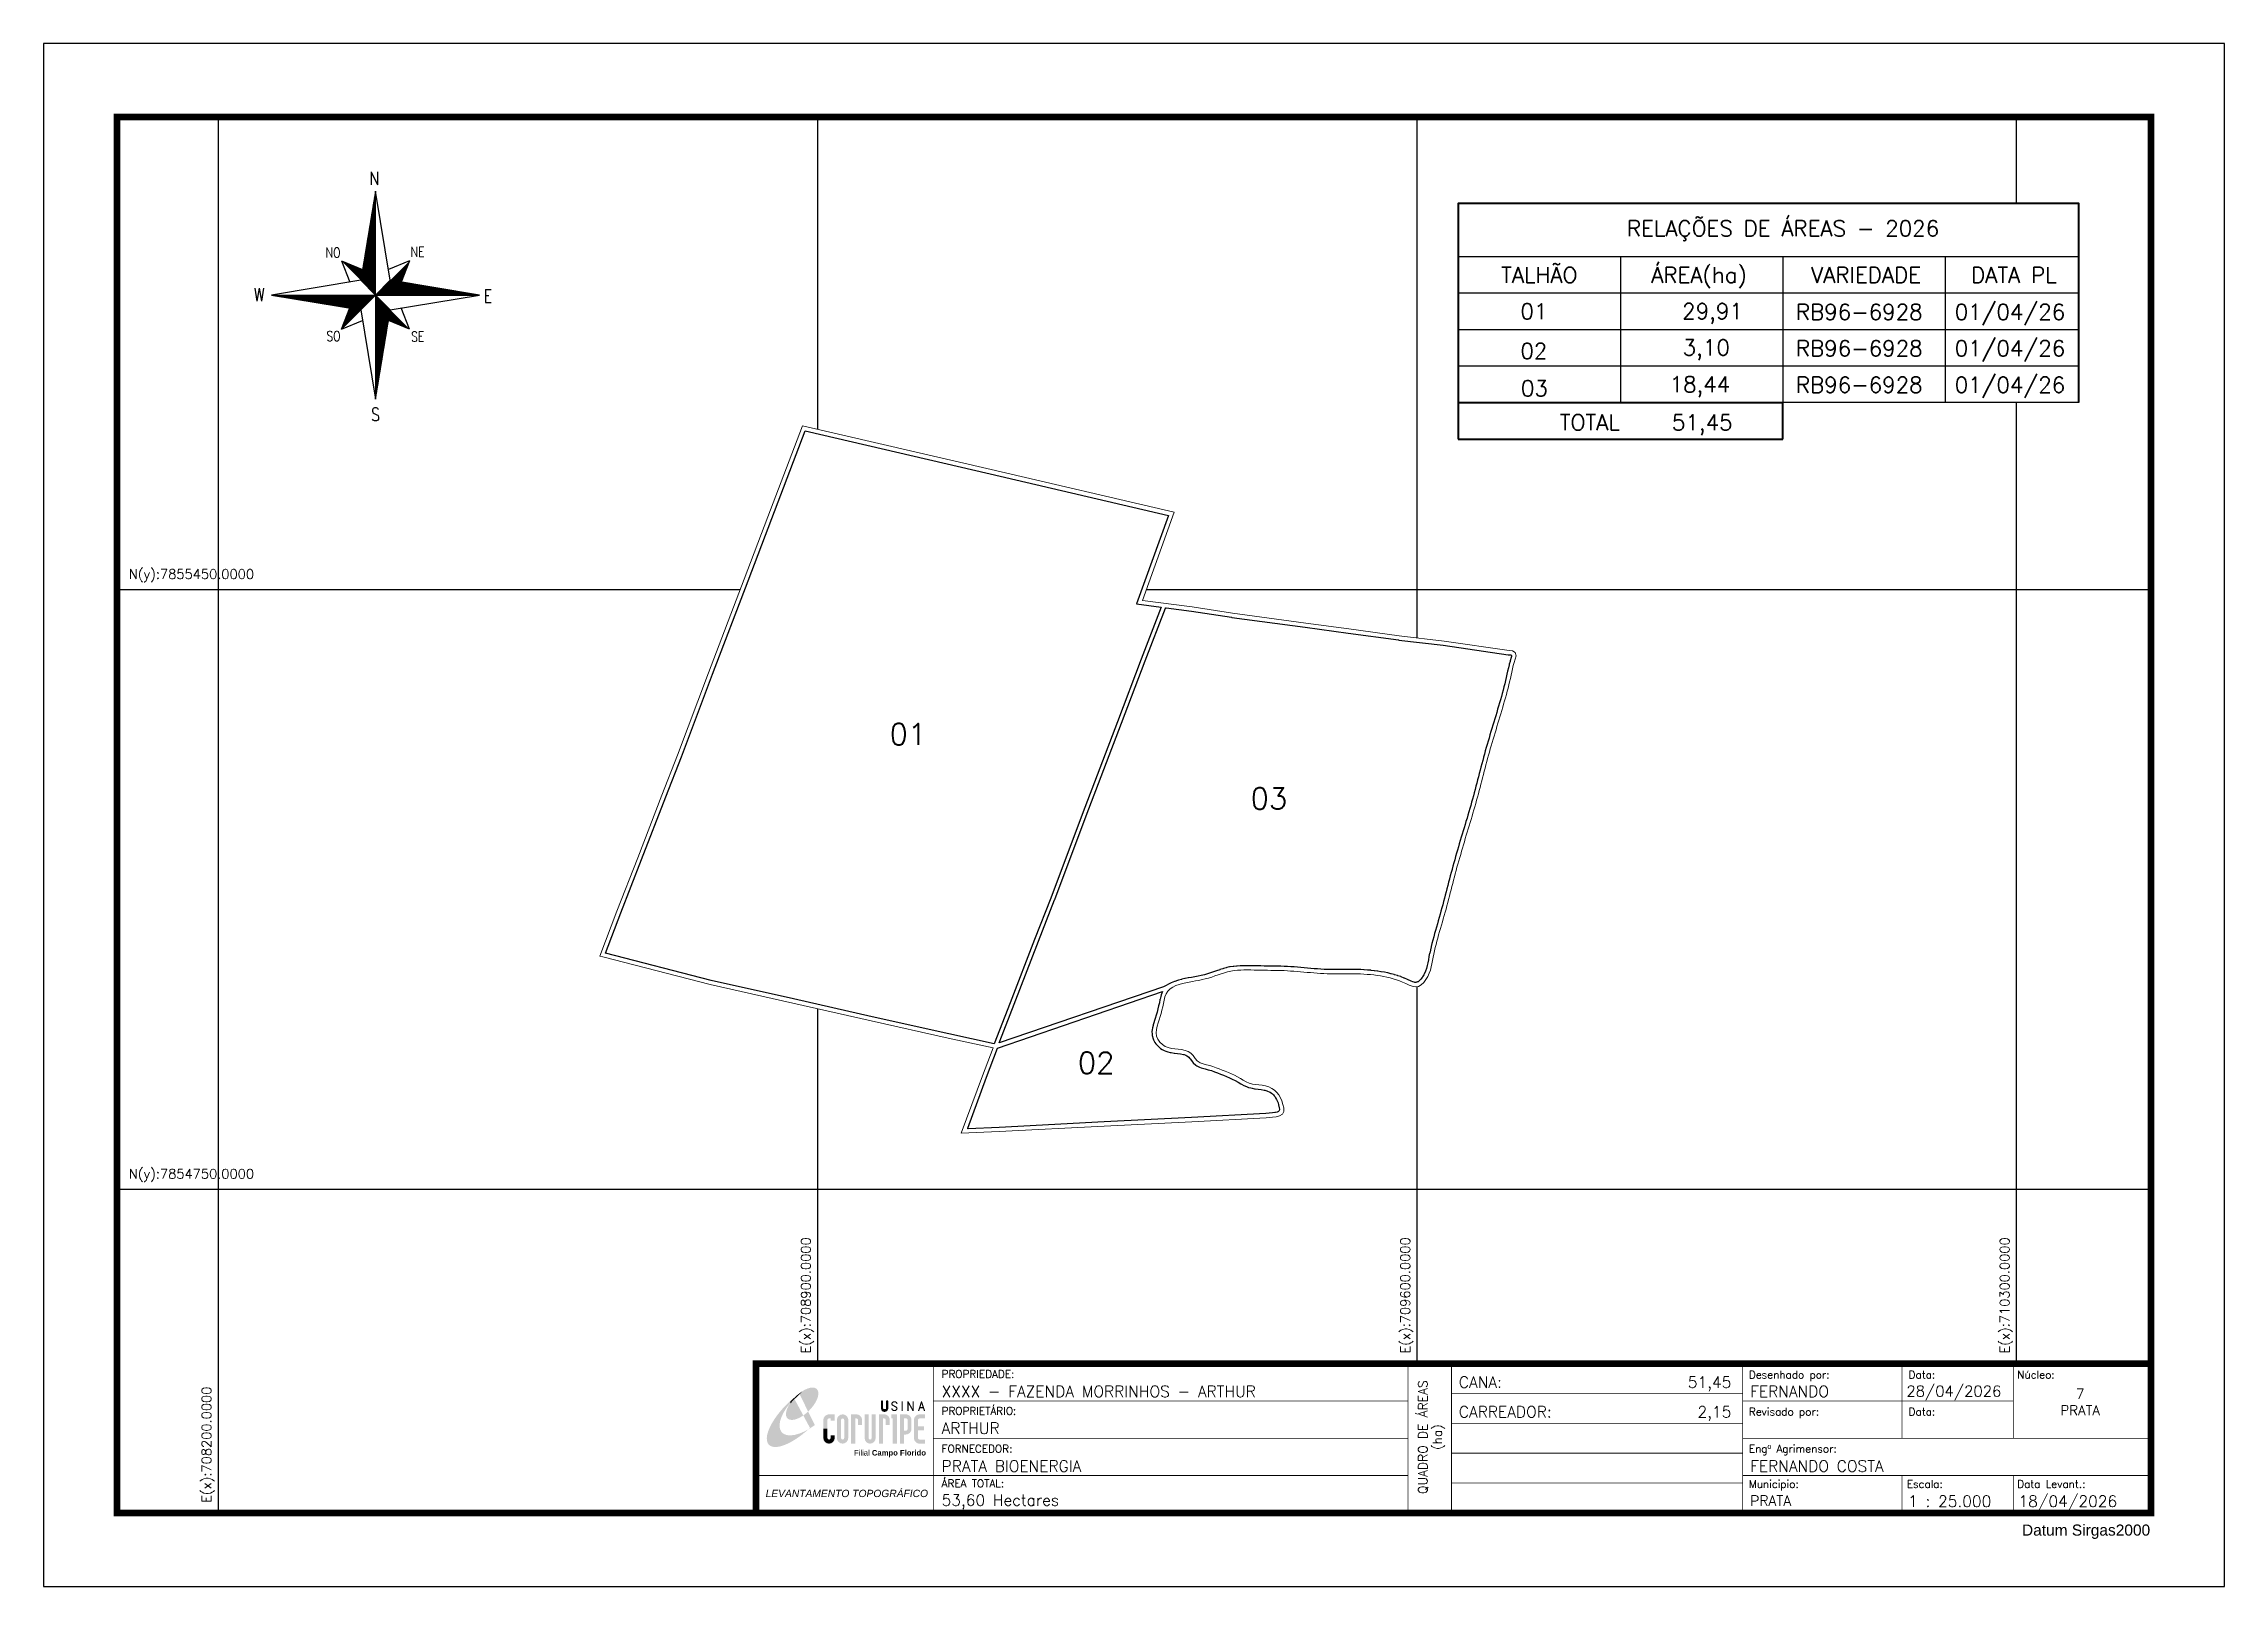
# Model space of a CAD drawing. Extents: x 707996 to 710543, y 7854286 to 7856087.
import ezdxf
from ezdxf.enums import TextEntityAlignment as Align

# ---------------------------------------------------------------- set-up
doc = ezdxf.new("R2010")
doc.units = 0
doc.linetypes.add('CONTINUO', pattern=[0])
doc.linetypes.add('LIN0', pattern=[0])
for name, color, linetype in [('011400xxxx', 1, 'Continuous'), ('011400xxxx001', 5, 'Continuous'), ('011400xxxx002', 5, 'Continuous'), ('011400xxxx003', 5, 'Continuous'), ('CANAL', 7, 'Continuous'), ('Legenda', 7, 'Continuous'), ('MALHA', 8, 'CONTINUO'), ('MARGEM', 7, 'CONTINUO'), ('Margen2', 5, 'Continuous'), ('SETA_NORTE', 3, 'Continuous'), ('texto', 7, 'Continuous')]:
    doc.layers.add(name, color=color, linetype=linetype)
doc.styles.add('ARIAL', font='arial.ttf')
doc.styles.add('marcelo', font='arial.ttf')
doc.styles.add('ROMANS', font='romans', dxfattribs={"height": 0.2})
doc.styles.add('SIMPLEX', font='simplex', dxfattribs={"height": 0.2})
doc.styles.get("Standard").update_dxf_attribs({"font": 'arial.ttf'})

msp = doc.modelspace()

# ---------------------------------------------------------------- texts
at = {"layer": 'Legenda', "color": 7, "style": 'SIMPLEX'}
for s, p in [('01', (709720.6, 7855765.3)), ('29,91', (709909.5, 7855765.6)), ('RB96-6928', (710042.3, 7855764.7)), ('01/04/26', (710227.7, 7855764.7)), ('02', (709720.5, 7855719.1)), ('3,10', (709910, 7855723.2)), ('RB96-6928', (710042.3, 7855722.2)), ('01/04/26', (710227.7, 7855722.2)), ('03', (709721.2, 7855675.6)), ('18,44', (709894.8, 7855680.2)), ('RB96-6928', (710042.3, 7855679.6)), ('01/04/26', (710227.7, 7855679.6))]:
    msp.add_text(s, height=18.37, dxfattribs=at).set_placement(p)
at = {"layer": 'MALHA', "linetype": 'CONTINUO', "char_height": 11.148, "width": 225.572, "attachment_point": 7, "style": 'ROMANS'}
for s, insert in [('N(y):7855450.0000', (708095.5, 7855458.6)), ('N(y):7854750.0000', (708095.5, 7854758.6))]:
    msp.add_mtext(s, dxfattribs=dict(at, insert=insert))
at = {"layer": 'MALHA', "linetype": 'CONTINUO', "char_height": 11.148, "width": 133.351, "attachment_point": 7, "rotation": 90, "style": 'ROMANS'}
for s, insert in [('E(x):708900.0000', (708895.4, 7854558.1)), ('E(x):709600.0000', (709595.4, 7854558.1)), ('E(x):710300.0000', (710295.4, 7854558.1)), ('E(x):708200.0000', (708195.4, 7854383.8))]:
    msp.add_mtext(s, dxfattribs=dict(at, insert=insert))
at = {"layer": 'texto', "color": 7, "linetype": 'Continuous', "style": 'SIMPLEX'}
for s, height, p in [('RELAÇÕES DE ÁREAS - 2026', 18.375, (710027.3, 7855871.4)), ('TALHÃO', 18.37, (709742.6, 7855817)), ('ÁREA(ha)', 18.37, (709929.3, 7855817)), ('VARIEDADE', 18.37, (710124.3, 7855817)), ('DATA PL', 18.37, (710296.9, 7855817))]:
    msp.add_text(s, height=height, dxfattribs=at).set_placement(p, align=Align.MIDDLE_CENTER)
msp.add_text('TOTAL    51,45', height=18.375, dxfattribs=at).set_placement((709968.4, 7855635.8), align=Align.RIGHT)
at = {"layer": 'texto', "linetype": 'Continuous', "style": 'SIMPLEX'}
for s, height, p in [('01', 25, (708983.9, 7855293.6)), ('03', 25, (709405.5, 7855218.6)), ('02', 25, (709203.6, 7854910)), ('XXXX - FAZENDA MORRINHOS - ARTHUR', 13.176, (709044.6, 7854520.5)), ('CANA:', 13.18, (709648.7, 7854531.2)), ('FERNANDO', 13.18, (709988.9, 7854520.5)), ('28/04/2026', 12.69, (710171.3, 7854520.5)), ('CARREADOR:', 13.18, (709648.7, 7854496.6)), ('ARTHUR', 13.18, (709044.6, 7854477.5)), ('PRATA BIOENERGIA', 13.176, (709044.6, 7854433.3)), ('FERNANDO COSTA', 13.176, (709988.9, 7854433.3)), ('53,60 Hectares', 13.176, (709044.6, 7854393.5)), ('PRATA', 11.9, (709988.9, 7854392.2)), ('1 : 25.000', 13.18, (710173.3, 7854392.2)), ('18/04/2026', 13.18, (710302.2, 7854392.2))]:
    msp.add_text(s, height=height, dxfattribs=at).set_placement(p, align=Align.TOP_LEFT)
at = {"layer": 'texto', "linetype": 'Continuous', "lineweight": 9}
for s, height, style, p in [('PROPRIEDADE:', 8.926, 'SIMPLEX', (709044.6, 7854538.6)), ('Desenhado por:', 8.926, 'SIMPLEX', (709987.4, 7854537.8)), ('Data:', 8.93, 'SIMPLEX', (710174, 7854537.8)), ('Núcleo:', 8.93, 'SIMPLEX', (710300.8, 7854537.8)), ('PROPRIETÁRIO:', 8.926, 'SIMPLEX', (709044.6, 7854495.6)), ('Revisado por:', 8.926, 'SIMPLEX', (709987.4, 7854494.6)), ('Data:', 8.93, 'SIMPLEX', (710174, 7854494.6)), ('FORNECEDOR:', 8.926, 'SIMPLEX', (709044.6, 7854451.4)), ('Engº Agrimensor:', 8.926, 'SIMPLEX', (709987.4, 7854451.4)), ('ÁREA TOTAL:', 8.926, 'SIMPLEX', (709044.6, 7854410.9)), ('Municipio:', 8.93, 'SIMPLEX', (709987.4, 7854410.3)), ('Escala:', 8.93, 'SIMPLEX', (710171.8, 7854410.3)), ('Data Levant.:', 8.926, 'SIMPLEX', (710300.8, 7854410.3)), ('Datum Sirgas2000', 12.942, 'marcelo', (710306.3, 7854358.5))]:
    msp.add_text(s, height=height, dxfattribs=dict(at, style=style)).set_placement(p, align=Align.TOP_LEFT)
at = {"layer": 'texto', "linetype": 'Continuous', "style": 'SIMPLEX'}
for s, height, p in [('QUADRO DE ÁREAS', 10.541, (709606.6, 7854460.5)), ('(ha)', 10.54, (709623.5, 7854460.5))]:
    msp.add_text(s, height=height, rotation=90, dxfattribs=at).set_placement(p, align=Align.MIDDLE_CENTER)
for s, p in [('51,45', (709966.9, 7854531.2)), ('2,15', (709966.9, 7854496.6))]:
    msp.add_text(s, height=13.18, dxfattribs=at).set_placement(p, align=Align.TOP_RIGHT)
for s, height, p in [('7', 11.5, (710374.3, 7854516.9)), ('PRATA', 11.48, (710374.3, 7854497.6))]:
    msp.add_text(s, height=height, dxfattribs=at).set_placement(p, align=Align.TOP_CENTER)
at = {"layer": 'texto', "color": 3, "linetype": 'ByBlock', "lineweight": 5, "insert": (708839.1, 7854399.1), "char_height": 8.575, "attachment_point": 1}
msp.add_mtext_dynamic_manual_height_columns('{\\fArial|b0|i1|c0|p34;\\C7;LEVANTAMENTO TOPOGRÁFICO}', width=349.062, gutter_width=0.343, heights=[0], dxfattribs=at)

# ---------------------------------------------------------------- blocks, each defined once
blk = doc.blocks.new('setanorte')
at = {"layer": 'SETA_NORTE', "linetype": 'Continuous'}
for points in [[(735979.4, 7809320.7), (735981.9, 7809335.9), (735952.3, 7809347.8)], [(736020.6, 7809320.7), (736035.8, 7809318.2), (736047.7, 7809347.8)], [(735979.4, 7809279.5), (735964.2, 7809282), (735952.3, 7809252.4)], [(736020.6, 7809279.5), (736018.1, 7809264.3), (736047.7, 7809252.4)]]:
    blk.add_hatch(color=256, dxfattribs=at).paths.add_polyline_path(points)
for p, q in [((735998.1, 7809434.4), (736000, 7809436.2)), ((735998.4, 7809435.9), (736000, 7809437.5)), ((735998.6, 7809437.5), (736000, 7809438.8)), ((735998.9, 7809439), (736000, 7809440.1)), ((735999.1, 7809440.5), (736000, 7809441.4)), ((735999.4, 7809442.1), (736000, 7809442.7)), ((735999.7, 7809443.6), (736000, 7809444)), ((735999.9, 7809445.2), (736000, 7809445.2)), ((735992, 7809397.4), (736000, 7809405.3)), ((735992.3, 7809398.9), (736000, 7809406.6)), ((735992.5, 7809400.5), (736000, 7809407.9)), ((735992.8, 7809402), (736000, 7809409.2)), ((735993.1, 7809403.6), (736000, 7809410.5)), ((735993.3, 7809405.1), (736000, 7809411.8)), ((735993.6, 7809406.6), (736000, 7809413.1)), ((735993.8, 7809408.2), (736000, 7809414.4)), ((735994.1, 7809409.7), (736000, 7809415.6)), ((735994.3, 7809411.3), (736000, 7809416.9)), ((735994.6, 7809412.8), (736000, 7809418.2)), ((735994.8, 7809414.3), (736000, 7809419.5)), ((735995.1, 7809415.9), (736000, 7809420.8)), ((735995.3, 7809417.4), (736000, 7809422.1)), ((735995.6, 7809419), (736000, 7809423.4)), ((735995.8, 7809420.5), (736000, 7809424.7)), ((735996.1, 7809422), (736000, 7809425.9)), ((735996.4, 7809423.6), (736000, 7809427.2)), ((735996.6, 7809425.1), (736000, 7809428.5)), ((735996.9, 7809426.7), (736000, 7809429.8)), ((735997.1, 7809428.2), (736000, 7809431.1)), ((735997.4, 7809429.7), (736000, 7809432.4)), ((735997.6, 7809431.3), (736000, 7809433.7)), ((735997.9, 7809432.8), (736000, 7809435)), ((735985.9, 7809360.4), (736000, 7809374.5)), ((735986.2, 7809361.9), (736000, 7809375.7)), ((735986.5, 7809363.5), (736000, 7809377)), ((735986.7, 7809365), (736000, 7809378.3)), ((735987, 7809366.6), (736000, 7809379.6)), ((735987.2, 7809368.1), (736000, 7809380.9)), ((735987.5, 7809369.7), (736000, 7809382.2)), ((735987.7, 7809371.2), (736000, 7809383.5)), ((735988, 7809372.7), (736000, 7809384.8)), ((735988.2, 7809374.3), (736000, 7809386)), ((735988.5, 7809375.8), (736000, 7809387.3)), ((735988.7, 7809377.4), (736000, 7809388.6)), ((735989, 7809378.9), (736000, 7809389.9)), ((735989.2, 7809380.4), (736000, 7809391.2)), ((735989.5, 7809382), (736000, 7809392.5)), ((735989.8, 7809383.5), (736000, 7809393.8)), ((735990, 7809385.1), (736000, 7809395.1)), ((735990.3, 7809386.6), (736000, 7809396.3)), ((735990.5, 7809388.1), (736000, 7809397.6)), ((735990.8, 7809389.7), (736000, 7809398.9)), ((735991, 7809391.2), (736000, 7809400.2)), ((735991.3, 7809392.8), (736000, 7809401.5)), ((735991.5, 7809394.3), (736000, 7809402.8)), ((735991.8, 7809395.8), (736000, 7809404.1)), ((735952.3, 7809347.8), (735981.9, 7809335.9)), ((735952.3, 7809347.8), (735964.2, 7809318.2)), ((735979.9, 7809323.4), (736000, 7809343.6)), ((735980.1, 7809325), (736000, 7809344.9)), ((735980.4, 7809326.5), (736000, 7809346.1)), ((735980.6, 7809328), (736000, 7809347.4)), ((735980.9, 7809329.6), (736000, 7809348.7)), ((735981.1, 7809331.1), (736000, 7809350)), ((735981.4, 7809332.7), (736000, 7809351.3)), ((735981.6, 7809334.2), (736000, 7809352.6)), ((735981.9, 7809335.8), (736000, 7809353.9)), ((735982.1, 7809337.3), (736000, 7809355.2)), ((735982.4, 7809338.8), (736000, 7809356.4)), ((735982.6, 7809340.4), (736000, 7809357.7)), ((735982.9, 7809341.9), (736000, 7809359)), ((735983.2, 7809343.5), (736000, 7809360.3)), ((735983.4, 7809345), (736000, 7809361.6)), ((735983.7, 7809346.5), (736000, 7809362.9)), ((735983.9, 7809348.1), (736000, 7809364.2)), ((735984.2, 7809349.6), (736000, 7809365.4)), ((735984.4, 7809351.2), (736000, 7809366.7)), ((735984.7, 7809352.7), (736000, 7809368)), ((735984.9, 7809354.2), (736000, 7809369.3)), ((735985.2, 7809355.8), (736000, 7809370.6)), ((735985.4, 7809357.3), (736000, 7809371.9)), ((735985.7, 7809358.9), (736000, 7809373.2)), ((736047.7, 7809347.8), (736018.1, 7809335.9)), ((736047.7, 7809347.8), (736035.8, 7809318.2)), ((735979.6, 7809321.9), (736000, 7809342.3)), ((735979.6, 7809320.5), (736000, 7809341)), ((735980.2, 7809319.9), (736000, 7809339.7)), ((735980.8, 7809319.3), (736000, 7809338.4)), ((735981.5, 7809318.6), (736000, 7809337.1)), ((735982.1, 7809318), (736000, 7809335.8)), ((735982.8, 7809317.3), (736000, 7809334.6)), ((735983.4, 7809316.7), (736000, 7809333.3)), ((735984.1, 7809316), (736000, 7809332)), ((735984.7, 7809315.4), (736000, 7809330.7)), ((735985.3, 7809314.8), (736000, 7809329.4)), ((735986, 7809314.1), (736000, 7809328.1)), ((735986.6, 7809313.5), (736000, 7809326.8)), ((735987.3, 7809312.8), (736000, 7809325.5)), ((735987.9, 7809312.2), (736000, 7809324.3)), ((735988.6, 7809311.5), (736000, 7809323)), ((735989.2, 7809310.9), (736000, 7809321.7)), ((735989.8, 7809310.2), (736000, 7809320.4)), ((735990.5, 7809309.6), (736000, 7809319.1)), ((735991.1, 7809309), (736000, 7809317.8)), ((735991.8, 7809308.3), (736000, 7809316.5)), ((735992.4, 7809307.7), (736000, 7809315.3)), ((735993.1, 7809307), (736000, 7809314)), ((736000.3, 7809300.1), (736020.8, 7809320.7)), ((736001.6, 7809300.1), (736021.9, 7809320.5)), ((736002.9, 7809300.1), (736023.1, 7809320.3)), ((736004.2, 7809300.1), (736024.2, 7809320.1)), ((736005.4, 7809300.1), (736025.3, 7809319.9)), ((736006.7, 7809300.1), (736026.4, 7809319.7)), ((736008, 7809300.1), (736027.5, 7809319.6)), ((736009.3, 7809300.1), (736028.6, 7809319.4)), ((736010.6, 7809300.1), (736029.7, 7809319.2)), ((736011.9, 7809300.1), (736030.8, 7809319)), ((736013.2, 7809300.1), (736031.9, 7809318.8)), ((736014.4, 7809300.1), (736033, 7809318.6)), ((736015.7, 7809300.1), (736034.1, 7809318.5)), ((736017, 7809300.1), (736035.2, 7809318.3)), ((736018.3, 7809300.1), (736036.3, 7809318.1)), ((736019.6, 7809300.1), (736037.4, 7809317.9)), ((736020.9, 7809300.1), (736038.5, 7809317.7)), ((736022.2, 7809300.1), (736039.6, 7809317.6)), ((736023.5, 7809300.1), (736040.7, 7809317.4)), ((736024.7, 7809300.1), (736041.8, 7809317.2)), ((736026, 7809300.1), (736042.9, 7809317)), ((736027.3, 7809300.1), (736044.1, 7809316.8)), ((736028.6, 7809300.1), (736045.2, 7809316.6)), ((736029.9, 7809300.1), (736046.3, 7809316.5)), ((736031.2, 7809300.1), (736047.4, 7809316.3)), ((736032.5, 7809300.1), (736048.5, 7809316.1)), ((736033.8, 7809300.1), (736049.6, 7809315.9)), ((736035, 7809300.1), (736050.7, 7809315.7)), ((736036.3, 7809300.1), (736051.8, 7809315.6)), ((736037.6, 7809300.1), (736052.9, 7809315.4)), ((736038.9, 7809300.1), (736054, 7809315.2)), ((736040.2, 7809300.1), (736055.1, 7809315)), ((736041.5, 7809300.1), (736056.2, 7809314.8)), ((736042.8, 7809300.1), (736057.3, 7809314.6)), ((736044.1, 7809300.1), (736058.4, 7809314.5)), ((736045.3, 7809300.1), (736059.5, 7809314.3)), ((736046.6, 7809300.1), (736060.6, 7809314.1)), ((736047.9, 7809300.1), (736061.7, 7809313.9)), ((736049.2, 7809300.1), (736062.8, 7809313.7)), ((736050.5, 7809300.1), (736063.9, 7809313.6)), ((736051.8, 7809300.1), (736065, 7809313.4)), ((736053.1, 7809300.1), (736066.2, 7809313.2)), ((736054.4, 7809300.1), (736067.3, 7809313)), ((735854.8, 7809300), (735854.8, 7809300.1)), ((735855.9, 7809299.8), (735856.1, 7809300.1)), ((735857, 7809299.7), (735857.4, 7809300.1)), ((735858.1, 7809299.5), (735858.7, 7809300.1)), ((735859.2, 7809299.3), (735860, 7809300.1)), ((735860.3, 7809299.1), (735861.3, 7809300.1)), ((735861.4, 7809298.9), (735862.6, 7809300.1)), ((735862.5, 7809298.8), (735863.9, 7809300.1)), ((735863.6, 7809298.6), (735865.1, 7809300.1)), ((735864.7, 7809298.4), (735866.4, 7809300.1)), ((735865.8, 7809298.2), (735867.7, 7809300.1)), ((735866.9, 7809298), (735869, 7809300.1)), ((735868, 7809297.8), (735870.3, 7809300.1)), ((735869.1, 7809297.7), (735871.6, 7809300.1)), ((735870.3, 7809297.5), (735872.9, 7809300.1)), ((735871.4, 7809297.3), (735874.2, 7809300.1)), ((735872.5, 7809297.1), (735875.4, 7809300.1)), ((735873.6, 7809296.9), (735876.7, 7809300.1)), ((735874.7, 7809296.8), (735878, 7809300.1)), ((735875.8, 7809296.6), (735879.3, 7809300.1)), ((735876.9, 7809296.4), (735880.6, 7809300.1)), ((735878, 7809296.2), (735881.9, 7809300.1)), ((735879.1, 7809296), (735883.2, 7809300.1)), ((735880.2, 7809295.8), (735884.5, 7809300.1)), ((735881.3, 7809295.7), (735885.7, 7809300.1)), ((735882.4, 7809295.5), (735887, 7809300.1)), ((735883.5, 7809295.3), (735888.3, 7809300.1)), ((735884.6, 7809295.1), (735889.6, 7809300.1)), ((735885.7, 7809294.9), (735890.9, 7809300.1)), ((735886.8, 7809294.8), (735892.2, 7809300.1)), ((735887.9, 7809294.6), (735893.5, 7809300.1)), ((735889, 7809294.4), (735894.7, 7809300.1)), ((735890.1, 7809294.2), (735896, 7809300.1)), ((735891.2, 7809294), (735897.3, 7809300.1)), ((735892.4, 7809293.8), (735898.6, 7809300.1)), ((735893.5, 7809293.7), (735899.9, 7809300.1)), ((735894.6, 7809293.5), (735901.2, 7809300.1)), ((735895.7, 7809293.3), (735902.5, 7809300.1)), ((735896.8, 7809293.1), (735903.8, 7809300.1)), ((735897.9, 7809292.9), (735905, 7809300.1)), ((735899, 7809292.8), (735906.3, 7809300.1)), ((735900.1, 7809292.6), (735907.6, 7809300.1)), ((735901.2, 7809292.4), (735908.9, 7809300.1)), ((735902.3, 7809292.2), (735910.2, 7809300.1)), ((735903.4, 7809292), (735911.5, 7809300.1)), ((735904.5, 7809291.8), (735912.8, 7809300.1)), ((735905.6, 7809291.7), (735914.1, 7809300.1)), ((735906.7, 7809291.5), (735915.3, 7809300.1)), ((735907.8, 7809291.3), (735916.6, 7809300.1)), ((735908.9, 7809291.1), (735917.9, 7809300.1)), ((735910, 7809290.9), (735919.2, 7809300.1)), ((735911.1, 7809290.7), (735920.5, 7809300.1)), ((735912.2, 7809290.6), (735921.8, 7809300.1)), ((735913.4, 7809290.4), (735923.1, 7809300.1)), ((735914.5, 7809290.2), (735924.4, 7809300.1)), ((735915.6, 7809290), (735925.6, 7809300.1)), ((735916.7, 7809289.8), (735926.9, 7809300.1)), ((735917.8, 7809289.7), (735928.2, 7809300.1)), ((735918.9, 7809289.5), (735929.5, 7809300.1)), ((735920, 7809289.3), (735930.8, 7809300.1)), ((735921.1, 7809289.1), (735932.1, 7809300.1)), ((735922.2, 7809288.9), (735933.4, 7809300.1)), ((735923.3, 7809288.7), (735934.6, 7809300.1)), ((735924.4, 7809288.6), (735935.9, 7809300.1)), ((735925.5, 7809288.4), (735937.2, 7809300.1)), ((735926.6, 7809288.2), (735938.5, 7809300.1)), ((735927.7, 7809288), (735939.8, 7809300.1)), ((735928.8, 7809287.8), (735941.1, 7809300.1)), ((735929.9, 7809287.7), (735942.4, 7809300.1)), ((735931, 7809287.5), (735943.7, 7809300.1)), ((735932.1, 7809287.3), (735944.9, 7809300.1)), ((735933.2, 7809287.1), (735946.2, 7809300.1)), ((735934.3, 7809286.9), (735947.5, 7809300.1)), ((735935.5, 7809286.7), (735948.8, 7809300.1)), ((735936.6, 7809286.6), (735950.1, 7809300.1)), ((735937.7, 7809286.4), (735951.4, 7809300.1)), ((735938.8, 7809286.2), (735952.7, 7809300.1)), ((735939.9, 7809286), (735954, 7809300.1)), ((735941, 7809285.8), (735955.2, 7809300.1)), ((735942.1, 7809285.7), (735956.5, 7809300.1)), ((735943.2, 7809285.5), (735957.8, 7809300.1)), ((735944.3, 7809285.3), (735959.1, 7809300.1)), ((735945.4, 7809285.1), (735960.4, 7809300.1)), ((735946.5, 7809284.9), (735961.7, 7809300.1)), ((735947.6, 7809284.7), (735963, 7809300.1)), ((735948.7, 7809284.6), (735964.3, 7809300.1)), ((735949.8, 7809284.4), (735965.5, 7809300.1)), ((735950.9, 7809284.2), (735966.8, 7809300.1)), ((735952, 7809284), (735968.1, 7809300.1)), ((736000, 7809300.1), (735952.3, 7809252.4)), ((735953.1, 7809283.8), (735969.4, 7809300.1)), ((735954.2, 7809283.6), (735970.7, 7809300.1)), ((735955.3, 7809283.5), (735972, 7809300.1)), ((735956.4, 7809283.3), (735973.3, 7809300.1)), ((735957.6, 7809283.1), (735974.5, 7809300.1)), ((735958.7, 7809282.9), (735975.8, 7809300.1)), ((735959.8, 7809282.7), (735977.1, 7809300.1)), ((735960.9, 7809282.6), (735978.4, 7809300.1)), ((735962, 7809282.4), (735979.7, 7809300.1)), ((735963.1, 7809282.2), (735981, 7809300.1)), ((735964.2, 7809282), (735982.3, 7809300.1)), ((735965.3, 7809281.8), (735983.6, 7809300.1)), ((735966.4, 7809281.6), (735984.8, 7809300.1)), ((735967.5, 7809281.5), (735986.1, 7809300.1)), ((735968.6, 7809281.3), (735987.4, 7809300.1)), ((735969.7, 7809281.1), (735988.7, 7809300.1)), ((735970.8, 7809280.9), (735990, 7809300.1)), ((735971.9, 7809280.7), (735991.3, 7809300.1)), ((735973, 7809280.6), (735992.6, 7809300.1)), ((735974.1, 7809280.4), (735993.9, 7809300.1)), ((735975.2, 7809280.2), (735995.1, 7809300.1)), ((735976.3, 7809280), (735996.4, 7809300.1)), ((735977.4, 7809279.8), (735997.7, 7809300.1)), ((735978.6, 7809279.6), (735999, 7809300.1)), ((735993.7, 7809306.4), (736000, 7809312.7)), ((735994.4, 7809305.7), (736000, 7809311.4)), ((735995, 7809305.1), (736000, 7809310.1)), ((735995.6, 7809304.5), (736000, 7809308.8)), ((735996.3, 7809303.8), (736000, 7809307.5)), ((735996.9, 7809303.2), (736000, 7809306.2)), ((735997.6, 7809302.5), (736000, 7809305)), ((735998.2, 7809301.9), (736000, 7809303.7)), ((735998.9, 7809301.2), (736000, 7809302.4)), ((735999.5, 7809300.6), (736000, 7809301.1)), ((736000, 7809299.8), (736000.1, 7809300)), ((736000, 7809298.5), (736000.8, 7809299.3)), ((736000, 7809297.2), (736001.4, 7809298.7)), ((736000, 7809295.9), (736002.1, 7809298)), ((736000, 7809294.7), (736002.7, 7809297.4)), ((736000, 7809293.4), (736003.4, 7809296.7)), ((736000, 7809292.1), (736004, 7809296.1)), ((736000, 7809290.8), (736004.7, 7809295.4)), ((736000, 7809289.5), (736005.3, 7809294.8)), ((736000, 7809288.2), (736005.9, 7809294.2)), ((736000, 7809286.9), (736006.6, 7809293.5)), ((736000, 7809285.6), (736007.2, 7809292.9)), ((736000, 7809284.4), (736007.9, 7809292.2)), ((736000, 7809283.1), (736008.5, 7809291.6)), ((736000, 7809281.8), (736009.2, 7809290.9)), ((736000, 7809280.5), (736009.8, 7809290.3)), ((736000, 7809279.2), (736010.4, 7809289.7)), ((736000, 7809277.9), (736011.1, 7809289)), ((736000, 7809276.6), (736011.7, 7809288.4)), ((736000, 7809275.4), (736012.4, 7809287.7)), ((736000, 7809274.1), (736013, 7809287.1)), ((736000, 7809272.8), (736013.7, 7809286.4)), ((736000, 7809271.5), (736014.3, 7809285.8)), ((736000, 7809270.2), (736014.9, 7809285.2)), ((736000, 7809268.9), (736015.6, 7809284.5)), ((736000, 7809267.6), (736016.2, 7809283.9)), ((736000, 7809266.3), (736016.9, 7809283.2)), ((736000, 7809265.1), (736017.5, 7809282.6)), ((736055.6, 7809300.1), (736068.4, 7809312.8)), ((736056.9, 7809300.1), (736069.5, 7809312.6)), ((736058.2, 7809300.1), (736070.6, 7809312.5)), ((736059.5, 7809300.1), (736071.7, 7809312.3)), ((736060.8, 7809300.1), (736072.8, 7809312.1)), ((736062.1, 7809300.1), (736073.9, 7809311.9)), ((736063.4, 7809300.1), (736075, 7809311.7)), ((736064.6, 7809300.1), (736076.1, 7809311.5)), ((736065.9, 7809300.1), (736077.2, 7809311.4)), ((736067.2, 7809300.1), (736078.3, 7809311.2)), ((736068.5, 7809300.1), (736079.4, 7809311)), ((736069.8, 7809300.1), (736080.5, 7809310.8)), ((736071.1, 7809300.1), (736081.6, 7809310.6)), ((736072.4, 7809300.1), (736082.7, 7809310.5)), ((736073.7, 7809300.1), (736083.8, 7809310.3)), ((736074.9, 7809300.1), (736084.9, 7809310.1)), ((736076.2, 7809300.1), (736086, 7809309.9)), ((736077.5, 7809300.1), (736087.1, 7809309.7)), ((736078.8, 7809300.1), (736088.3, 7809309.5)), ((736080.1, 7809300.1), (736089.4, 7809309.4)), ((736081.4, 7809300.1), (736090.5, 7809309.2)), ((736082.7, 7809300.1), (736091.6, 7809309)), ((736084, 7809300.1), (736092.7, 7809308.8)), ((736085.2, 7809300.1), (736093.8, 7809308.6)), ((736086.5, 7809300.1), (736094.9, 7809308.5)), ((736087.8, 7809300.1), (736096, 7809308.3)), ((736089.1, 7809300.1), (736097.1, 7809308.1)), ((736090.4, 7809300.1), (736098.2, 7809307.9)), ((736091.7, 7809300.1), (736099.3, 7809307.7)), ((736093, 7809300.1), (736100.4, 7809307.5)), ((736094.3, 7809300.1), (736101.5, 7809307.4)), ((736095.5, 7809300.1), (736102.6, 7809307.2)), ((736096.8, 7809300.1), (736103.7, 7809307)), ((736098.1, 7809300.1), (736104.8, 7809306.8)), ((736099.4, 7809300.1), (736105.9, 7809306.6)), ((736100.7, 7809300.1), (736107, 7809306.5)), ((736102, 7809300.1), (736108.1, 7809306.3)), ((736103.3, 7809300.1), (736109.3, 7809306.1)), ((736104.5, 7809300.1), (736110.4, 7809305.9)), ((736105.8, 7809300.1), (736111.5, 7809305.7)), ((736107.1, 7809300.1), (736112.6, 7809305.5)), ((736108.4, 7809300.1), (736113.7, 7809305.4)), ((736109.7, 7809300.1), (736114.8, 7809305.2)), ((736111, 7809300.1), (736115.9, 7809305)), ((736112.3, 7809300.1), (736117, 7809304.8)), ((736113.6, 7809300.1), (736118.1, 7809304.6)), ((736114.8, 7809300.1), (736119.2, 7809304.4)), ((736116.1, 7809300.1), (736120.3, 7809304.3)), ((736117.4, 7809300.1), (736121.4, 7809304.1)), ((736118.7, 7809300.1), (736122.5, 7809303.9)), ((736120, 7809300.1), (736123.6, 7809303.7)), ((736121.3, 7809300.1), (736124.7, 7809303.5)), ((736122.6, 7809300.1), (736125.8, 7809303.4)), ((736123.9, 7809300.1), (736126.9, 7809303.2)), ((736125.1, 7809300.1), (736128, 7809303)), ((736126.4, 7809300.1), (736129.1, 7809302.8)), ((736127.7, 7809300.1), (736130.2, 7809302.6)), ((736129, 7809300.1), (736131.4, 7809302.4)), ((736130.3, 7809300.1), (736132.5, 7809302.3)), ((736131.6, 7809300.1), (736133.6, 7809302.1)), ((736132.9, 7809300.1), (736134.7, 7809301.9)), ((736134.2, 7809300.1), (736135.8, 7809301.7)), ((736135.4, 7809300.1), (736136.9, 7809301.5)), ((736136.7, 7809300.1), (736138, 7809301.4)), ((736138, 7809300.1), (736139.1, 7809301.2)), ((736139.3, 7809300.1), (736140.2, 7809301)), ((736140.6, 7809300.1), (736141.3, 7809300.8)), ((736141.9, 7809300.1), (736142.4, 7809300.6)), ((736143.2, 7809300.1), (736143.5, 7809300.4)), ((736144.4, 7809300.1), (736144.6, 7809300.3)), ((735952.3, 7809252.4), (735964.2, 7809282)), ((735952.3, 7809252.4), (735981.9, 7809264.3)), ((736000, 7809263.8), (736018.2, 7809281.9)), ((736000, 7809262.5), (736018.8, 7809281.3)), ((736000, 7809261.2), (736019.5, 7809280.6)), ((736000, 7809259.9), (736020.1, 7809280)), ((736000, 7809258.6), (736020.5, 7809279.2)), ((736000, 7809257.3), (736020.3, 7809277.6)), ((736000, 7809256), (736020, 7809276.1)), ((736000, 7809254.8), (736019.8, 7809274.5)), ((736000, 7809253.5), (736019.5, 7809273)), ((736000, 7809252.2), (736019.3, 7809271.5)), ((736000, 7809250.9), (736019, 7809269.9)), ((736000, 7809249.6), (736018.8, 7809268.4)), ((736000, 7809248.3), (736018.5, 7809266.8)), ((736000, 7809247), (736018.3, 7809265.3)), ((736000, 7809245.7), (736018, 7809263.7)), ((736000, 7809244.5), (736017.7, 7809262.2)), ((736000, 7809243.2), (736017.5, 7809260.7)), ((736000, 7809241.9), (736017.2, 7809259.1)), ((736000, 7809240.6), (736017, 7809257.6)), ((736000, 7809239.3), (736016.7, 7809256)), ((736000, 7809238), (736016.5, 7809254.5)), ((736000, 7809236.7), (736016.2, 7809253)), ((736047.7, 7809252.4), (736018.1, 7809264.3)), ((736047.7, 7809252.4), (736035.8, 7809282)), ((736000, 7809235.5), (736016, 7809251.4)), ((736000, 7809234.2), (736015.7, 7809249.9)), ((736000, 7809232.9), (736015.5, 7809248.3)), ((736000, 7809231.6), (736015.2, 7809246.8)), ((736000, 7809230.3), (736015, 7809245.3)), ((736000, 7809229), (736014.7, 7809243.7)), ((736000, 7809227.7), (736014.4, 7809242.2)), ((736000, 7809226.4), (736014.2, 7809240.6)), ((736000, 7809225.2), (736013.9, 7809239.1)), ((736000, 7809223.9), (736013.7, 7809237.5)), ((736000, 7809222.6), (736013.4, 7809236)), ((736000, 7809221.3), (736013.2, 7809234.5)), ((736000, 7809220), (736012.9, 7809232.9)), ((736000, 7809218.7), (736012.7, 7809231.4)), ((736000, 7809217.4), (736012.4, 7809229.8)), ((736000, 7809216.1), (736012.2, 7809228.3)), ((736000, 7809214.9), (736011.9, 7809226.8)), ((736000, 7809213.6), (736011.7, 7809225.2)), ((736000, 7809212.3), (736011.4, 7809223.7)), ((736000, 7809211), (736011.1, 7809222.1)), ((736000, 7809209.7), (736010.9, 7809220.6)), ((736000, 7809208.4), (736010.6, 7809219.1)), ((736000, 7809207.1), (736010.4, 7809217.5)), ((736000, 7809205.8), (736010.1, 7809216)), ((736000, 7809204.6), (736009.9, 7809214.4)), ((736000, 7809203.3), (736009.6, 7809212.9)), ((736000, 7809202), (736009.4, 7809211.4)), ((736000, 7809200.7), (736009.1, 7809209.8)), ((736000, 7809199.4), (736008.9, 7809208.3)), ((736000, 7809198.1), (736008.6, 7809206.7)), ((736000, 7809196.8), (736008.4, 7809205.2)), ((736000, 7809195.6), (736008.1, 7809203.6)), ((736000, 7809194.3), (736007.8, 7809202.1)), ((736000, 7809193), (736007.6, 7809200.6)), ((736000, 7809191.7), (736007.3, 7809199)), ((736000, 7809190.4), (736007.1, 7809197.5)), ((736000, 7809189.1), (736006.8, 7809195.9)), ((736000, 7809187.8), (736006.6, 7809194.4)), ((736000, 7809186.5), (736006.3, 7809192.9)), ((736000, 7809185.3), (736006.1, 7809191.3)), ((736000, 7809184), (736005.8, 7809189.8)), ((736000, 7809182.7), (736005.6, 7809188.2)), ((736000, 7809181.4), (736005.3, 7809186.7)), ((736000, 7809180.1), (736005.1, 7809185.2)), ((736000, 7809178.8), (736004.8, 7809183.6)), ((736000, 7809177.5), (736004.5, 7809182.1)), ((736000, 7809176.2), (736004.3, 7809180.5)), ((736000, 7809175), (736004, 7809179)), ((736000, 7809173.7), (736003.8, 7809177.5)), ((736000, 7809172.4), (736003.5, 7809175.9)), ((736000, 7809171.1), (736003.3, 7809174.4)), ((736000, 7809169.8), (736003, 7809172.8)), ((736000, 7809168.5), (736002.8, 7809171.3)), ((736000, 7809167.2), (736002.5, 7809169.7)), ((736000, 7809165.9), (736002.3, 7809168.2)), ((736000, 7809164.7), (736002, 7809166.7)), ((736000, 7809163.4), (736001.8, 7809165.1)), ((736000, 7809162.1), (736001.5, 7809163.6)), ((736000, 7809160.8), (736001.2, 7809162)), ((736000, 7809159.5), (736001, 7809160.5)), ((736000, 7809158.2), (736000.7, 7809159)), ((736000, 7809156.9), (736000.5, 7809157.4)), ((736000, 7809155.6), (736000.2, 7809155.9))]:
    blk.add_line(p, q, dxfattribs=at)
blk.add_lwpolyline([(736020.6, 7809279.5), (736145.6, 7809300.1), (736020.6, 7809320.7), (736000, 7809445.7), (735979.4, 7809320.7), (735854.4, 7809300.1), (735979.4, 7809279.5), (736000, 7809154.5)], close=True, dxfattribs=at)
for points in [[(736000, 7809300.1), (736000, 7809445.7)], [(736000, 7809300.1), (735979.4, 7809320.7)], [(736000, 7809300.1), (736020.6, 7809320.7)], [(735854.4, 7809300.1), (736145.6, 7809300.1)], [(736000, 7809300.1), (735979.4, 7809279.5)], [(736000, 7809300.1), (736020.6, 7809279.5)], [(736000, 7809300.1), (736000, 7809154.5)]]:
    blk.add_lwpolyline(points, dxfattribs=at)
at = {"layer": 'SETA_NORTE', "color": 0, "lineweight": 30, "style": 'ROMANS', "width": 0.8}
for s, height, p in [('N ', 18.06, (735991.5, 7809454.4)), ('NO', 13.89, (735930.1, 7809352.6)), ('NE', 13.89, (736049.1, 7809353.6)), ('W', 18.1, (735829.6, 7809291.5)), ('E', 18.1, (736151.4, 7809289.8)), ('SO', 13.89, (735931.1, 7809235.6)), ('SE', 13.89, (736049.8, 7809235)), ('S', 18.1, (735993.8, 7809123.9))]:
    blk.add_text(s, height=height, dxfattribs=at).set_placement(p)
blk = doc.blocks.new('A$C78F83FB3')
at = {"layer": 'MARGEM'}
h = blk.add_hatch(color=20, dxfattribs=at)
edge = h.paths.add_edge_path()
edge.add_ellipse((19.49, 23.77), major_axis=(-6.68, -6.67), ratio=0.469426, start_angle=292.73277, end_angle=601.25787)
edge.add_ellipse((22.83, 22.05), major_axis=(12.64, 11.29), ratio=0.457614, start_angle=79.90686, end_angle=107.91393)
edge = h.paths.add_edge_path()
edge.add_ellipse((18.28, 18.7), major_axis=(13.95, 13.59), ratio=0.386848, start_angle=63.96117, end_angle=264.59932)
edge.add_ellipse((22.83, 22.05), major_axis=(12.64, 11.29), ratio=0.457614, start_angle=107.91393, end_angle=245.11815, ccw=False)
edge.add_ellipse((19.49, 23.77), major_axis=(-6.68, -6.67), ratio=0.469426, start_angle=241.25787, end_angle=292.73277, ccw=False)
for color, points in [(20, [(15.46, 26.12), (14.17, 24.81), (14.06, 24.24), (14.39, 23.97), (14.67, 24.54), (19.47, 29.32), (18.48, 28.66), (17.31, 27.78)]), (7, [(58.42, 24.9), (57.9, 24.9), (57.9, 21.73, -0.414214), (57.15, 20.98), (56.84, 20.98, -0.414214), (56.09, 21.73), (56.09, 24.9), (55.57, 24.9), (55.57, 21.73, 0.414214), (56.84, 20.46), (57.15, 20.46, 0.414214), (58.42, 21.73)]), (7, [(61.7, 24.9), (61.23, 24.9, 0.396318), (60.04, 23.78), (60.04, 23.72, 0.151912), (60.39, 22.97), (60.46, 22.92), (62.18, 22), (62.85, 21.83, 0.12407), (62.51, 22.42), (60.75, 23.36, -0.13192), (60.56, 23.77, -0.385578), (61.23, 24.37), (61.7, 24.37, -0.414214), (62.37, 23.7), (62.89, 23.7, 0.414214)]), (7, [(62.37, 23.7), (62.89, 23.7, 0.414214), (61.7, 24.9), (61.23, 24.9, 0.396318), (60.04, 23.78), (60.04, 23.72, 0.151912), (60.39, 22.97), (60.46, 22.92), (62.18, 22), (62.18, 22, -0.131921), (62.37, 21.59, -0.385578), (61.7, 20.98), (61.23, 20.98, -0.414214), (60.56, 21.65), (60.04, 21.65, 0.414214), (61.23, 20.46), (61.7, 20.46, 0.402546), (62.89, 21.61, 0.165292), (62.51, 22.42), (60.75, 23.36, -0.13192), (60.56, 23.77, -0.385578), (61.23, 24.37), (61.7, 24.37, -0.414214)]), (7, [(30.97, 12.46), (29.13, 12.46), (29.13, 8.21, 1), (34.29, 8.21), (34.29, 9.41), (32.45, 9.41), (32.45, 8.21, -1), (30.97, 8.21)])]:
    blk.add_hatch(color=color, dxfattribs=at).paths.add_polyline_path(points)
h = blk.add_hatch(color=7, dxfattribs=at)
h.paths.add_polyline_path([(65.24, 24.9), (64.72, 24.9), (64.72, 20.46), (65.24, 20.46)])
h.paths.add_polyline_path([(67.38, 20.46), (67.9, 20.46), (67.9, 23.74), (69.74, 20.46), (70.23, 20.46), (70.23, 24.9), (69.71, 24.9), (69.71, 21.58), (67.85, 24.9), (67.38, 24.9)])
h.paths.add_polyline_path([(72.17, 20.46), (72.72, 20.46), (73.14, 21.73), (74.49, 21.73), (74.9, 20.46), (75.45, 20.46), (74, 24.9), (73.62, 24.9)])
h.paths.add_polyline_path([(73.81, 23.8), (74.32, 22.25), (73.31, 22.25)], flags=16)
h = blk.add_hatch(color=7, dxfattribs=at)
h.paths.add_polyline_path([(31.71, 18.93, 0.414214), (29.13, 16.35), (29.13, 12.46), (30.97, 12.46), (30.97, 16.35, -0.414214), (31.71, 17.09), (32.45, 17.09), (32.45, 16.02), (34.29, 16.02), (34.29, 18.93)])
h.paths.add_polyline_path([(44.15, 17.09, -0.414214), (44.89, 16.35), (44.89, 14.1), (46.72, 14.1), (46.72, 16.17, 0.433937), (44.15, 18.93), (41.77, 18.93), (41.77, 12.46), (43.61, 12.46), (43.61, 17.09)])
h.paths.add_polyline_path([(43.61, 12.46), (41.77, 12.46), (41.77, 5.62), (43.61, 5.62)])
h.paths.add_polyline_path([(47.92, 12.46), (49.75, 12.46), (49.75, 18.93), (47.92, 18.93)])
h.paths.add_polyline_path([(52.91, 18.93), (51.08, 18.93), (51.08, 12.46), (52.91, 12.46)])
h.paths.add_polyline_path([(51.08, 8.12, -1), (49.75, 8.12), (49.75, 12.46), (47.92, 12.46), (47.92, 8.12, 1), (52.91, 8.12), (52.91, 12.46), (51.08, 12.46)])
h.paths.add_polyline_path([(54.41, 12.46), (56.25, 12.46), (56.25, 17.09), (56.79, 17.09, -0.414214), (57.53, 16.35), (57.53, 14.1), (59.36, 14.1), (59.36, 16.17, 0.433937), (56.79, 18.93), (54.41, 18.93)])
h.paths.add_polyline_path([(56.25, 12.46), (54.41, 12.46), (54.41, 5.62), (56.25, 5.62)])
h.paths.add_polyline_path([(60.73, 12.46), (62.58, 12.46), (62.58, 18.93), (60.02, 18.93), (60.02, 17.08), (60.73, 17.08)])
h.paths.add_polyline_path([(62.58, 12.46), (60.73, 12.46), (60.73, 5.62), (62.58, 5.62)])
h.paths.add_polyline_path([(64.06, 12.46), (65.82, 12.46), (65.82, 17.17), (66.66, 17.17, -0.450417), (67.48, 16.25), (67.48, 12.46), (69.24, 12.46, 0.002307), (69.24, 12.48, 0.005282), (69.23, 12.54, -0.000938), (69.23, 12.53), (69.23, 16.17, 0.433937), (66.66, 18.93), (64.06, 18.93)])
h.paths.add_polyline_path([(64.06, 5.62), (65.82, 5.62), (65.82, 9.77), (66.66, 9.77, 0.426056), (69.24, 12.46), (67.48, 12.46), (67.48, 12.45, -0.450417), (66.66, 11.53), (65.82, 11.53), (65.82, 12.46), (64.06, 12.46)])
h.paths.add_polyline_path([(70.37, 12.46), (74.87, 12.46), (74.87, 13.44), (72.21, 13.44), (72.21, 16.35, -0.414214), (72.95, 17.09), (75.38, 17.09), (75.38, 18.93), (72.95, 18.93, 0.414214), (70.37, 16.35)])
h.paths.add_polyline_path([(72.21, 11.62), (74.87, 11.62), (74.87, 12.46), (70.37, 12.46), (70.37, 8.21, 0.414214), (72.95, 5.62), (75.38, 5.62), (75.38, 7.47), (72.95, 7.47, -0.414214), (72.21, 8.21)])
h = blk.add_hatch(color=7, dxfattribs=at)
h.paths.add_polyline_path([(35.29, 16.35), (35.29, 8.21, 1), (40.46, 8.21, 0.016978), (40.45, 8.38), (40.45, 16.17, 0.433937), (37.88, 18.93), (37.87, 18.93, 0.41391)])
h.paths.add_polyline_path([(38.62, 16.35), (38.62, 8.21, -1), (37.13, 8.21), (37.13, 16.35, -1)], flags=16)
at = {"layer": 'MARGEM', "linetype": 'Continuous'}
blk.add_lwpolyline([(58.42, 24.9), (57.9, 24.9), (57.9, 21.73, -0.414214), (57.15, 20.98), (56.84, 20.98, -0.414214), (56.09, 21.73), (56.09, 24.9), (55.57, 24.9), (55.57, 21.73, 0.414214), (56.84, 20.46), (57.15, 20.46, 0.414214), (58.42, 21.73), (58.42, 24.9)], format="xyb", close=True, dxfattribs=at)
at = {"layer": 'MARGEM', "color": 252, "insert": (43.05, 2.72), "char_height": 2.5, "attachment_point": 1, "style": 'ARIAL'}
blk.add_mtext_dynamic_manual_height_columns('Filial {\\fArial|b1|i0|c0|p34;Campo Florido}', width=33.0271, gutter_width=2.46, heights=[2.95], dxfattribs=at)

# ---------------------------------------------------------------- linework, layer by layer
at = {"layer": '011400xxxx', "lineweight": 20}
msp.add_lwpolyline([(709279.1, 7855437.2), (709316.3, 7855540), (709102.4, 7855589.8), (708882.2, 7855641.1), (708841.7, 7855534.7), (708813.9, 7855461.8), (708772.2, 7855352.7), (708736.1, 7855256.5), (708717.9, 7855209.9), (708689.7, 7855136.6), (708665.3, 7855074.3), (708645.5, 7855022), (708648.9, 7855021.1), (708774.2, 7854988.8), (708870.7, 7854967.1), (708962.5, 7854946.4), (709052.1, 7854926.3), (709104.7, 7854914.9), (709092.5, 7854882.3), (709067.5, 7854815.2), (709111.9, 7854817.1), (709234.6, 7854823.4), (709336.7, 7854828.7), (709423.6, 7854833.2), (709427.4, 7854833.5), (709431.2, 7854833.9), (709435.3, 7854834.5), (709439.4, 7854835.6), (709442.6, 7854837.6), (709444.1, 7854840.7), (709444.1, 7854844.7), (709443.3, 7854848.9), (709442.1, 7854852.9), (709440.5, 7854856.6), (709438.6, 7854860), (709436.3, 7854862.9), (709433.5, 7854865.5), (709430.2, 7854867.6), (709426.7, 7854869.3), (709422.9, 7854870.5), (709419, 7854871.2), (709415.1, 7854871.7), (709411.3, 7854872.1), (709407.5, 7854872.7), (709403.8, 7854873.8), (709400.3, 7854875.3), (709396.9, 7854877.1), (709393.5, 7854879.1), (709390, 7854881), (709386.6, 7854882.9), (709383.1, 7854884.6), (709379.5, 7854886.1), (709375.9, 7854887.6), (709372.3, 7854889), (709368.7, 7854890.4), (709365.1, 7854891.7), (709361.5, 7854893), (709357.8, 7854894.2), (709353.9, 7854895.2), (709350, 7854896.2), (709346.4, 7854897.5), (709343.2, 7854899.6), (709340.8, 7854902.6), (709338.5, 7854905.8), (709335.8, 7854908.6), (709332.6, 7854910.6), (709328.9, 7854912), (709324.9, 7854912.8), (709320.9, 7854913.4), (709316.9, 7854913.8), (709313.1, 7854914.3), (709309.3, 7854915.2), (709305.7, 7854916.6), (709302.4, 7854918.9), (709299.5, 7854921.7), (709297.2, 7854925), (709295.7, 7854928.7), (709295.2, 7854932.5), (709295.6, 7854936.3), (709296.4, 7854940.2), (709297.5, 7854944), (709298.7, 7854947.8), (709299.8, 7854951.5), (709301, 7854955.1), (709302, 7854958.8), (709302.9, 7854962.6), (709303.7, 7854966.5), (709304.5, 7854970.5), (709305.5, 7854974.4), (709306.8, 7854978), (709308.7, 7854981.2), (709311.4, 7854983.8), (709314.7, 7854985.9), (709318.3, 7854987.6), (709322.2, 7854988.9), (709326.1, 7854990), (709329.9, 7854990.8), (709333.7, 7854991.6), (709337.5, 7854992.3), (709341.3, 7854993), (709345, 7854993.7), (709348.8, 7854994.5), (709352.6, 7854995.4), (709356.4, 7854996.4), (709360.1, 7854997.5), (709363.8, 7854998.8), (709367.5, 7855000.1), (709371.2, 7855001.4), (709374.9, 7855002.6), (709378.6, 7855003.6), (709382.3, 7855004.4), (709386.1, 7855005), (709390, 7855005.4), (709393.9, 7855005.7), (709397.7, 7855005.8), (709401.7, 7855005.8), (709405.6, 7855005.8), (709409.5, 7855005.7), (709413.4, 7855005.6), (709417.4, 7855005.5), (709421.3, 7855005.4), (709425.1, 7855005.4), (709429, 7855005.3), (709432.9, 7855005.3), (709436.8, 7855005.2), (709440.6, 7855005.1), (709444.5, 7855005), (709448.4, 7855004.8), (709452.2, 7855004.6), (709456.1, 7855004.3), (709460, 7855004), (709463.9, 7855003.7), (709467.7, 7855003.4), (709471.6, 7855003), (709475.5, 7855002.7), (709479.3, 7855002.3), (709483.2, 7855002), (709487.1, 7855001.8), (709491, 7855001.5), (709494.8, 7855001.4), (709498.7, 7855001.3), (709502.6, 7855001.3), (709506.4, 7855001.3), (709510.3, 7855001.3), (709514.2, 7855001.4), (709518.1, 7855001.4), (709522, 7855001.4), (709525.9, 7855001.4), (709529.9, 7855001.3), (709533.8, 7855001.2), (709537.7, 7855001), (709541.6, 7855000.7), (709545.5, 7855000.4), (709549.4, 7855000), (709553.3, 7854999.5), (709557.1, 7854998.9), (709560.9, 7854998.2), (709564.7, 7854997.4), (709568.4, 7854996.5), (709572, 7854995.6), (709575.7, 7854994.4), (709579.3, 7854993.2), (709583, 7854991.7), (709586.7, 7854990), (709590.5, 7854988.2), (709594.3, 7854986.8), (709598, 7854986.2), (709601.5, 7854986.7), (709604.7, 7854988.5), (709607.7, 7854991.2), (709610.3, 7854994.6), (709612.4, 7854998.2), (709614.1, 7855001.9), (709615.4, 7855005.6), (709616.5, 7855009.4), (709617.3, 7855013.1), (709618, 7855016.9), (709618.7, 7855020.6), (709619.5, 7855024.4), (709620.3, 7855028.1), (709621.2, 7855031.9), (709622.1, 7855035.6), (709623.1, 7855039.4), (709624.1, 7855043.1), (709625.1, 7855046.9), (709626.2, 7855050.6), (709627.3, 7855054.4), (709628.4, 7855058.1), (709629.5, 7855061.9), (709630.5, 7855065.6), (709631.6, 7855069.4), (709632.6, 7855073.2), (709633.7, 7855076.9), (709634.7, 7855080.7), (709635.7, 7855084.4), (709636.6, 7855088.2), (709637.6, 7855091.9), (709638.6, 7855095.7), (709639.6, 7855099.4), (709640.5, 7855103.2), (709641.5, 7855106.9), (709642.5, 7855110.7), (709643.5, 7855114.4), (709644.5, 7855118.2), (709645.5, 7855121.9), (709646.5, 7855125.7), (709647.6, 7855129.4), (709648.6, 7855133.1), (709649.7, 7855136.9), (709650.8, 7855140.6), (709651.8, 7855144.3), (709652.9, 7855148.1), (709654, 7855151.8), (709655.1, 7855155.5), (709656.2, 7855159.2), (709657.4, 7855163), (709658.5, 7855166.7), (709659.6, 7855170.4), (709660.7, 7855174.1), (709661.8, 7855177.8), (709662.9, 7855181.6), (709664.1, 7855185.3), (709665.2, 7855189), (709666.2, 7855192.7), (709667.3, 7855196.4), (709668.4, 7855200.2), (709669.4, 7855203.9), (709670.5, 7855207.7), (709671.5, 7855211.4), (709672.5, 7855215.2), (709673.5, 7855218.9), (709674.5, 7855222.7), (709675.4, 7855226.4), (709676.4, 7855230.2), (709677.4, 7855234), (709678.3, 7855237.7), (709679.3, 7855241.5), (709680.3, 7855245.2), (709681.3, 7855249), (709682.3, 7855252.7), (709683.3, 7855256.5), (709684.4, 7855260.2), (709685.4, 7855263.9), (709686.5, 7855267.6), (709687.6, 7855271.4), (709688.7, 7855275.1), (709689.8, 7855278.8), (709690.9, 7855282.5), (709692.1, 7855286.2), (709693.2, 7855290), (709694.3, 7855293.7), (709695.5, 7855297.4), (709696.6, 7855301.1), (709697.7, 7855304.9), (709698.8, 7855308.6), (709699.9, 7855312.4), (709701, 7855316.1), (709702.1, 7855319.9), (709703.1, 7855323.6), (709704.2, 7855327.4), (709705.2, 7855331.1), (709706.2, 7855334.9), (709707.1, 7855338.6), (709708, 7855342.3), (709708.9, 7855346.1), (709709.7, 7855349.8), (709710.5, 7855353.6), (709711.4, 7855357.3), (709712.3, 7855361.1), (709713.3, 7855364.9), (709714.6, 7855368.7), (709715.5, 7855372.5), (709714.4, 7855376.2), (709711.2, 7855378.5), (709707.3, 7855378.6), (709631.4, 7855389.7), (709578.9, 7855395.9), (709520.2, 7855403.9), (709469.9, 7855410.7), (709384.2, 7855422.4), (709337.2, 7855429.6)], close=True, dxfattribs=at)
at = {"layer": '011400xxxx001'}
msp.add_lwpolyline([(709106, 7854919.7), (709053.1, 7854931.2), (708963.6, 7854951.3), (708871.8, 7854972), (708775.4, 7854993.6), (708652.1, 7855025.4), (708669.9, 7855072.5), (708694.3, 7855134.8), (708722.5, 7855208.1), (708740.8, 7855254.7), (708776.9, 7855350.9), (708818.6, 7855460), (708846.3, 7855532.9), (708885.3, 7855635.2), (709101.2, 7855584.9), (709309.7, 7855536.4), (709272.3, 7855433.1), (709301, 7855429.3), (709277.8, 7855368.5), (709250, 7855295.6), (709208.7, 7855187.4), (709172, 7855089.6), (709153.1, 7855041.2), (709124.8, 7854967.6), (709106, 7854919.7)], close=True, dxfattribs=at)
at = {"layer": '011400xxxx002'}
msp.add_lwpolyline([(709074.9, 7854820.6), (709075.1, 7854821.2), (709097.2, 7854880.5), (709109.9, 7854914.6), (709302.6, 7854980.5), (709301.8, 7854978.8), (709301, 7854976.7), (709300.5, 7854975), (709299.7, 7854971.9), (709299.6, 7854971.2), (709298.9, 7854967.6), (709298.1, 7854964), (709297.2, 7854960.3), (709296.2, 7854956.7), (709295.1, 7854953), (709293.9, 7854949.3), (709293.9, 7854949.2), (709292.8, 7854945.6), (709292.7, 7854945.4), (709291.7, 7854941.9), (709291.5, 7854941), (709290.8, 7854938.1), (709290.5, 7854936.1), (709290.3, 7854934), (709290.4, 7854930.8), (709290.6, 7854929.3), (709291.5, 7854925.6), (709292.1, 7854924.2), (709293.7, 7854921.3), (709294.8, 7854919.7), (709296.7, 7854917.5), (709298.2, 7854915.9), (709300.4, 7854914.2), (709302.2, 7854913), (709304.7, 7854911.7), (709306.6, 7854910.9), (709309, 7854910.1), (709311.5, 7854909.5), (709312.9, 7854909.3), (709316.1, 7854908.8), (709316.6, 7854908.8), (709320.1, 7854908.4), (709323.5, 7854908), (709327.1, 7854907.2), (709328, 7854907), (709329.7, 7854906.3), (709331, 7854905.7), (709331.9, 7854905.2), (709333.3, 7854904), (709334.2, 7854903), (709334.9, 7854902.2), (709336.5, 7854900), (709337.2, 7854899.1), (709338.5, 7854897.6), (709341.7, 7854894.6), (709342.6, 7854894.1), (709345.8, 7854892.4), (709347.9, 7854891.7), (709349.2, 7854891.3), (709352.5, 7854890.4), (709356.1, 7854889.4), (709359.7, 7854888.3), (709363.3, 7854887), (709366.9, 7854885.7), (709370.5, 7854884.3), (709374, 7854883), (709377.4, 7854881.6), (709380.8, 7854880.1), (709384.1, 7854878.5), (709387.4, 7854876.8), (709390.9, 7854874.8), (709394.2, 7854872.9), (709394.7, 7854872.6), (709397.6, 7854871.1), (709398.7, 7854870.5), (709401.3, 7854869.4), (709403.1, 7854868.8), (709405.6, 7854868.1), (709407.2, 7854867.7), (709410.2, 7854867.2), (709411, 7854867.1), (709414.5, 7854866.8), (709417.8, 7854866.4), (709421.3, 7854865.7), (709422.1, 7854865.5), (709424.4, 7854864.8), (709425.3, 7854864.4), (709427.3, 7854863.5), (709428.2, 7854863), (709429.9, 7854861.9), (709430.9, 7854861.1), (709432.2, 7854859.9), (709433, 7854859), (709434.1, 7854857.6), (709434.7, 7854856.7), (709435.8, 7854854.8), (709436.2, 7854854), (709437.2, 7854851.6), (709437.5, 7854850.9), (709438.2, 7854848.3), (709439, 7854844.8), (709439.1, 7854843.5), (709439.1, 7854842.7), (709439, 7854841.9), (709438.9, 7854841.6), (709438.6, 7854841), (709438.2, 7854840.8), (709436.4, 7854840), (709434.7, 7854839.5), (709433.9, 7854839.3), (709431, 7854838.9), (709427.1, 7854838.5), (709423.4, 7854838.2), (709336.5, 7854833.7), (709234.3, 7854828.4), (709111.7, 7854822.1), (709075.5, 7854820.5), (709074.9, 7854820.6)], close=True, dxfattribs=at)
at = {"layer": '011400xxxx003'}
msp.add_lwpolyline([(709303.6, 7854986.1), (709112, 7854920.6), (709112.5, 7854922.6), (709129.4, 7854965.8), (709129.4, 7854965.8), (709157.7, 7855039.3), (709176.6, 7855087.7), (709176.7, 7855087.9), (709213.4, 7855185.6), (709254.7, 7855293.8), (709282.5, 7855366.7), (709305.9, 7855428.1), (709305.9, 7855428.1), (709306, 7855428.4), (709306.1, 7855428.6), (709306.8, 7855428.6), (709336.4, 7855424.7), (709383.3, 7855417.5), (709383.6, 7855417.4), (709469.2, 7855405.8), (709519.5, 7855398.9), (709578.1, 7855391), (709578.4, 7855390.9), (709630.5, 7855384.8), (709706.1, 7855373.8), (709707.6, 7855373.6), (709708.8, 7855373.6), (709709.5, 7855373.5), (709709.5, 7855373.5), (709710, 7855373), (709710.1, 7855372.8), (709710.3, 7855372.3), (709710.2, 7855371.7), (709709.9, 7855370.5), (709708.6, 7855366.5), (709708.5, 7855366), (709707.5, 7855362.6), (709707.4, 7855362.1), (709706.5, 7855358.6), (709706.5, 7855358.3), (709705.6, 7855354.7), (709705.6, 7855354.6), (709704.8, 7855350.9), (709704, 7855347.3), (709703.2, 7855343.6), (709702.3, 7855339.9), (709701.3, 7855336.2), (709700.4, 7855332.4), (709699.4, 7855328.7), (709698.3, 7855325), (709697.3, 7855321.3), (709696.2, 7855317.5), (709695.1, 7855313.8), (709694, 7855310.1), (709692.9, 7855306.3), (709691.8, 7855302.6), (709690.7, 7855298.9), (709689.6, 7855295.1), (709688.4, 7855291.4), (709687.3, 7855287.7), (709686.2, 7855284), (709686.2, 7855284), (709685, 7855280.3), (709685, 7855280.2), (709683.9, 7855276.5), (709683.9, 7855276.5), (709682.8, 7855272.8), (709682.8, 7855272.8), (709681.7, 7855269.1), (709681.7, 7855269), (709680.6, 7855265.3), (709680.6, 7855265.3), (709679.6, 7855261.6), (709679.5, 7855261.5), (709678.5, 7855257.8), (709678.5, 7855257.8), (709677.5, 7855254.1), (709677.5, 7855254), (709676.5, 7855250.3), (709676.5, 7855250.2), (709675.5, 7855246.5), (709675.5, 7855246.5), (709674.5, 7855242.7), (709674.5, 7855242.7), (709673.5, 7855239), (709673.5, 7855239), (709672.5, 7855235.2), (709671.6, 7855231.4), (709670.6, 7855227.7), (709669.6, 7855223.9), (709668.7, 7855220.2), (709667.7, 7855216.5), (709666.7, 7855212.7), (709665.7, 7855209), (709664.6, 7855205.3), (709663.6, 7855201.6), (709662.5, 7855197.9), (709661.4, 7855194.1), (709660.4, 7855190.4), (709659.3, 7855186.7), (709658.2, 7855183), (709657, 7855179.3), (709655.9, 7855175.6), (709654.8, 7855171.8), (709653.7, 7855168.1), (709652.6, 7855164.4), (709652.6, 7855164.4), (709651.5, 7855160.7), (709651.4, 7855160.7), (709650.3, 7855157), (709650.3, 7855156.9), (709649.2, 7855153.2), (709649.2, 7855153.2), (709648.1, 7855149.5), (709648.1, 7855149.5), (709647, 7855145.8), (709647, 7855145.7), (709646, 7855142), (709646, 7855142), (709644.9, 7855138.3), (709644.9, 7855138.2), (709643.8, 7855134.5), (709643.8, 7855134.5), (709642.8, 7855130.8), (709642.8, 7855130.7), (709641.7, 7855127), (709641.7, 7855127), (709640.7, 7855123.3), (709640.7, 7855123.2), (709639.7, 7855119.5), (709639.7, 7855119.5), (709638.7, 7855115.8), (709638.6, 7855115.7), (709637.7, 7855112), (709637.6, 7855111.9), (709636.7, 7855108.2), (709636.7, 7855108.2), (709635.7, 7855104.5), (709635.7, 7855104.4), (709634.7, 7855100.7), (709633.7, 7855096.9), (709632.8, 7855093.2), (709631.8, 7855089.5), (709630.8, 7855085.7), (709629.8, 7855082), (709628.8, 7855078.2), (709627.8, 7855074.5), (709626.8, 7855070.8), (709625.7, 7855067), (709624.7, 7855063.3), (709623.6, 7855059.5), (709622.5, 7855055.8), (709622.5, 7855055.8), (709621.4, 7855052), (709621.4, 7855052), (709620.3, 7855048.3), (709620.3, 7855048.2), (709619.3, 7855044.5), (709619.3, 7855044.4), (709618.3, 7855040.7), (709618.2, 7855040.6), (709617.3, 7855036.9), (709617.2, 7855036.8), (709616.3, 7855033.1), (709616.3, 7855032.9), (709615.4, 7855029.3), (709615.4, 7855029.1), (709614.6, 7855025.5), (709614.5, 7855025.3), (709613.8, 7855021.7), (709613.8, 7855021.4), (709613.1, 7855017.8), (709612.4, 7855014.3), (709611.7, 7855010.9), (709610.8, 7855007.6), (709609.6, 7855004.3), (709608.1, 7855000.8), (709607.8, 7855000.2), (709606.3, 7854997.8), (709605.8, 7854997), (709604.4, 7854995.1), (709603.5, 7854994.2), (709602.5, 7854993.2), (709601, 7854992.1), (709600.4, 7854991.8), (709599.8, 7854991.6), (709599.2, 7854991.4), (709598.6, 7854991.3), (709598, 7854991.3), (709597.4, 7854991.3), (709596.3, 7854991.5), (709595, 7854991.9), (709592.9, 7854992.7), (709588.8, 7854994.5), (709585.3, 7854996.1), (709584.7, 7854996.4), (709581.4, 7854997.7), (709580.8, 7854998), (709577.5, 7854999.1), (709576.9, 7854999.3), (709573.7, 7855000.3), (709573.2, 7855000.4), (709569.8, 7855001.3), (709569.4, 7855001.4), (709565.9, 7855002.3), (709565.5, 7855002.3), (709562, 7855003.1), (709561.7, 7855003.1), (709558.1, 7855003.8), (709557.7, 7855003.8), (709554.1, 7855004.4), (709553.8, 7855004.4), (709550.2, 7855004.9), (709549.8, 7855004.9), (709546.2, 7855005.3), (709545.9, 7855005.4), (709542.2, 7855005.7), (709541.9, 7855005.7), (709538.1, 7855006), (709537.9, 7855006), (709534.1, 7855006.2), (709533.9, 7855006.2), (709530.1, 7855006.3), (709529.9, 7855006.3), (709526.1, 7855006.4), (709525.9, 7855006.4), (709522.1, 7855006.4), (709521.9, 7855006.4), (709518.1, 7855006.4), (709518, 7855006.4), (709514.2, 7855006.4), (709514.1, 7855006.4), (709510.3, 7855006.3), (709506.4, 7855006.3), (709502.7, 7855006.3), (709498.9, 7855006.3), (709495.1, 7855006.4), (709491.3, 7855006.5), (709487.5, 7855006.7), (709483.7, 7855007), (709479.8, 7855007.3), (709475.9, 7855007.6), (709472.1, 7855008), (709468.2, 7855008.3), (709468.2, 7855008.3), (709464.3, 7855008.7), (709464.3, 7855008.7), (709460.4, 7855009), (709460.3, 7855009), (709456.5, 7855009.3), (709456.4, 7855009.3), (709452.6, 7855009.6), (709452.5, 7855009.6), (709448.7, 7855009.8), (709448.5, 7855009.8), (709444.8, 7855010), (709444.6, 7855010), (709440.8, 7855010.1), (709440.7, 7855010.1), (709436.9, 7855010.2), (709436.8, 7855010.2), (709433, 7855010.3), (709433, 7855010.3), (709429.1, 7855010.3), (709429.1, 7855010.3), (709425.2, 7855010.4), (709421.3, 7855010.4), (709417.5, 7855010.5), (709413.6, 7855010.6), (709409.6, 7855010.7), (709409.6, 7855010.7), (709405.8, 7855010.7), (709405.6, 7855010.8), (709401.8, 7855010.8), (709401.6, 7855010.8), (709397.9, 7855010.8), (709397.5, 7855010.8), (709393.9, 7855010.7), (709393.4, 7855010.7), (709389.9, 7855010.4), (709389.2, 7855010.4), (709385.9, 7855010), (709385.1, 7855009.9), (709381.8, 7855009.4), (709381, 7855009.3), (709377.8, 7855008.6), (709376.9, 7855008.4), (709373.7, 7855007.5), (709373.1, 7855007.3), (709369.7, 7855006.2), (709369.4, 7855006.1), (709365.8, 7855004.8), (709365.8, 7855004.8), (709362.3, 7855003.6), (709358.8, 7855002.4), (709355.2, 7855001.3), (709351.5, 7855000.3), (709347.9, 7854999.4), (709344.1, 7854998.6), (709340.4, 7854997.9), (709336.6, 7854997.2), (709332.9, 7854996.5), (709332.7, 7854996.5), (709329.1, 7854995.8), (709328.7, 7854995.7), (709325.2, 7854994.9), (709324.6, 7854994.7), (709321.2, 7854993.8), (709320.2, 7854993.5), (709317.1, 7854992.5), (709316.7, 7854992.3), (709312.9, 7854990.8), (709303.6, 7854986.1)], close=True, dxfattribs=at)
at = {"layer": 'MALHA'}
for points in [[(708200, 7854372.1), (708200, 7856001.3)], [(708900, 7855636.9), (708900, 7856001.3)], [(709600, 7855393.4), (709600, 7856001.3)], [(710300, 7855900.3), (710300, 7856001.3)], [(710300, 7854546.4), (710300, 7855668)], [(708081.7, 7855450), (708809.4, 7855450)], [(709283.8, 7855450), (710456.9, 7855450)], [(709600, 7854546.4), (709600, 7854986.5)], [(708900, 7854546.4), (708900, 7854960.5)], [(708081.7, 7854750), (710456.9, 7854750)]]:
    msp.add_lwpolyline(points, dxfattribs=at)
at = {"layer": 'MARGEM', "color": 174, "linetype": 'LIN0', "flags": 128}
msp.add_lwpolyline([(710542.7, 7856087.1), (707995.9, 7856087.1), (707995.9, 7854286.3), (710542.7, 7854286.3)], close=True, dxfattribs=at)
at = {"layer": 'MARGEM', "color": 174, "linetype": 'LIN0', "const_width": 7.79, "flags": 128}
for points in [[(710456.9, 7856001.3), (708081.7, 7856001.3), (708081.7, 7854372.1), (710456.9, 7854372.1)], [(708827.7, 7854546.4), (710456.9, 7854546.4), (710456.9, 7854372.1), (708827.7, 7854372.1)]]:
    msp.add_lwpolyline(points, close=True, dxfattribs=at)
at = {"layer": 'MARGEM', "color": 174, "linetype": 'LIN0', "const_width": 0.866, "flags": 128}
for points in [[(709034.9, 7854546.4), (709034.9, 7854372.1)], [(709589.3, 7854546.4), (709589.3, 7854374.2)], [(709640.1, 7854546.4), (709640.1, 7854374.2)], [(709980.2, 7854546.4), (709980.2, 7854374.2)], [(710166.2, 7854459.2), (710166.2, 7854546.4)], [(710296.3, 7854459.2), (710296.3, 7854546.4)], [(709640.1, 7854511.5), (709980.2, 7854511.5)], [(709034.9, 7854502.8), (709589.3, 7854502.8)], [(709980.2, 7854502.8), (710296.3, 7854502.8)], [(709034.9, 7854459.2), (709589.3, 7854459.2)], [(709640.1, 7854476.7), (709980.2, 7854476.7)], [(709980.2, 7854459.2), (710457.1, 7854459.2)], [(709640.1, 7854441.8), (709980.2, 7854441.8)], [(708827.7, 7854415.7), (709589.3, 7854415.7)], [(709640.1, 7854406.9), (709980.2, 7854406.9)], [(709980.2, 7854415.7), (710457, 7854415.7)], [(710166.2, 7854415.7), (710166.2, 7854372.5)], [(710296.3, 7854415.7), (710296.3, 7854372.5)]]:
    msp.add_lwpolyline(points, dxfattribs=at)
at = {"layer": 'Margen2', "color": 7, "linetype": 'ByBlock', "lineweight": 40}
for p, q in [((709647.8, 7855668), (710026.9, 7855668)), ((709647.8, 7855625.5), (710026.9, 7855625.5))]:
    msp.add_line(p, q, dxfattribs=at)
for points in [[(710372.8, 7855668), (710372.8, 7855900.3), (709647.8, 7855900.3), (709647.8, 7855668)], [(709647.8, 7855668), (709647.8, 7855625.5)], [(710026.9, 7855625.5), (710026.9, 7855668)]]:
    msp.add_lwpolyline(points, dxfattribs=at)
at = {"layer": 'texto', "color": 7, "linetype": 'Continuous'}
for p, q in [((710372.8, 7855838.2), (709647.8, 7855838.2)), ((709837.4, 7855838.2), (709837.4, 7855668)), ((710026.9, 7855838.2), (710026.9, 7855668)), ((710216.5, 7855838.2), (710216.5, 7855668)), ((710372.8, 7855795.7), (709647.8, 7855795.7)), ((710372.8, 7855753.1), (709647.8, 7855753.1)), ((710372.8, 7855710.6), (709647.8, 7855710.6)), ((710372.8, 7855668), (709647.8, 7855668))]:
    msp.add_line(p, q, dxfattribs=at)

# ---------------------------------------------------------------- block references
at = {"layer": 'CANAL', "xscale": 0.8336285532087555, "yscale": 0.8336285532087555, "zscale": 0.8336285532087555}
msp.add_blockref('setanorte', (94832.9, 1345738.1), dxfattribs=at)
at = {"layer": 'MARGEM', "linetype": 'ByBlock', "xscale": 2.565716948067364, "yscale": 2.565716948067364, "zscale": 2.565716948067364}
msp.add_blockref('A$C78F83FB3', (708831.8, 7854438.5), dxfattribs=at)

msp.set_redraw_order([(e.dxf.handle, doc.entitydb.next_handle()) for e in msp.query("TEXT MTEXT ATTDEF DIMENSION ARC_DIMENSION")])  # texts and dimensions are drawn at this point

doc.saveas('drawing.dxf')
